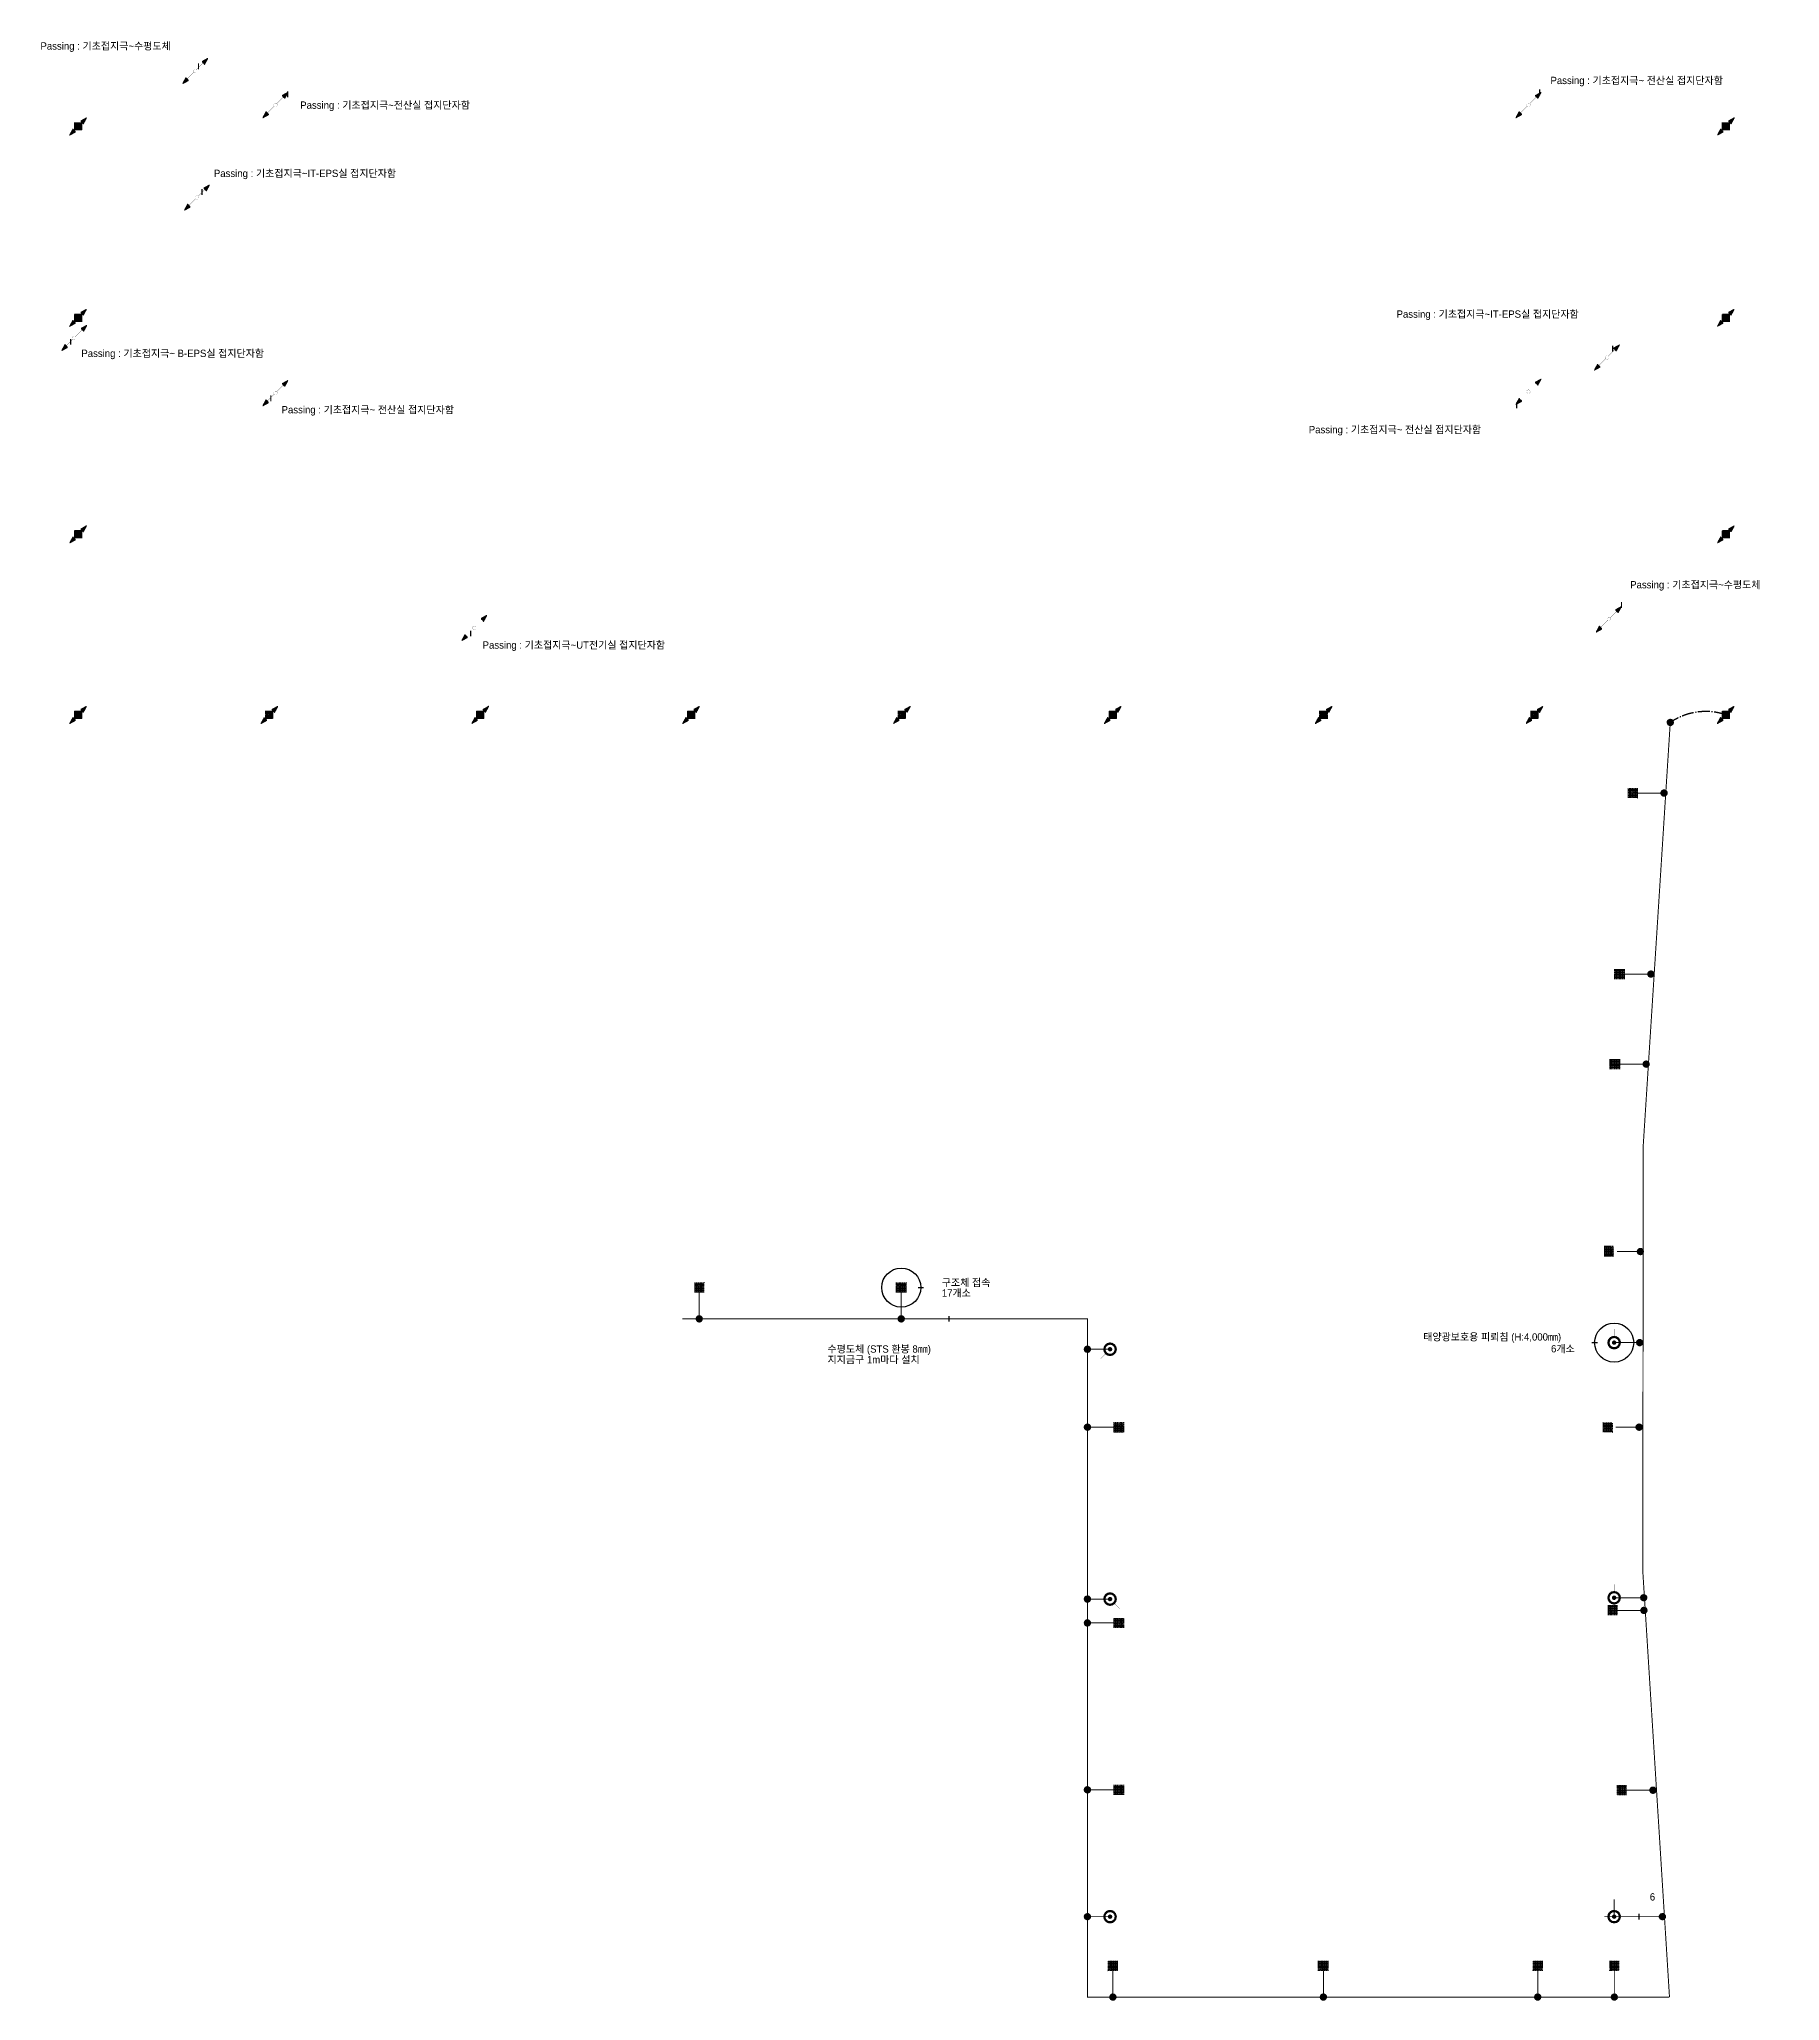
# Model space of a CAD drawing. Header units: millimetres. Extents: x 84495 to 502050, y -708375 to 1238700.
# Drawn here: x 90565 to 179717, y 41715 to 142219 of the extents above; entities that cross this region are included whole.
import ezdxf
from ezdxf.enums import TextEntityAlignment as Align

# ---------------------------------------------------------------- set-up
doc = ezdxf.new("R2010")
doc.units = ezdxf.units.MM
doc.header["$LTSCALE"] = 150
doc.set_wipeout_variables(frame=1)
doc.linetypes.add('C2', pattern=[18.5, 13.5, -2, 1, -2])
doc.linetypes.add('HIDDEN', pattern=[0.375, 0.25, -0.125])
doc.layers.get('0').update_dxf_attribs({"lineweight": 0})
for name, color, linetype in [('------99 Grounding and Lightning', 3, 'Continuous'), ('------99 Grounding and Lightning_Roof', 2, 'Continuous'), ('-----09 E-WIRE-GV', 2, 'Continuous'), ('-----20 General Symbol', 3, 'Continuous'), ('-----29 Indicator', 1, 'Continuous'), ('-----30 Text', 2, 'Continuous')]:
    doc.layers.add(name, color=color, linetype=linetype)
doc.styles.add('ELEC', font='')
doc.styles.get('ELEC').set_extended_font_data('Dotum')
pattern_1 = [(180, (845852.563, 610254.6404), (-1e-14, -6.25), [])]

# ---------------------------------------------------------------- blocks, each defined once
blk = doc.blocks.new('구조체접속')
h = blk.add_hatch()
h.set_pattern_fill('ANGLE', color=1, scale=200)
h.set_pattern_definition([(0, (0, 0), (0, 55), [40, -15]), (90, (0, 0), (-55, 3e-15), [40, -15])])
h.paths.add_polyline_path([(168, 168), (-168, 168), (-168, -168), (168, -168)])
at = {"color": 1}
for p, q in [((166, 168), (168, 166)), ((-168, -166), (-166, -168))]:
    blk.add_line(p, q, dxfattribs=at)
at = {"color": 1, "const_width": 2}
blk.add_lwpolyline([(168, 168), (-168, 168), (-168, -168), (168, -168)], close=True, dxfattribs=at)
blk = doc.blocks.new("'인하도선용 수직철근 또는 철골")
h = blk.add_hatch()
h.set_pattern_fill('ANSI31', color=256, scale=50, angle=135)
h.set_pattern_definition(pattern_1)
h.paths.add_polyline_path([(291, 293), (180, 89), (88, 181)])
h = blk.add_hatch()
h.set_pattern_fill('ANSI31', color=256, scale=50, angle=135)
h.set_pattern_definition(pattern_1)
h.paths.add_polyline_path([(-291, -293), (-180, -89), (-88, -181)])
at = {"const_width": 3.93}
for points in [[(293, 293), (181, 88), (88, 181), (293, 293)], [(-293, -293), (-181, -88), (-88, -181), (-293, -293)]]:
    blk.add_lwpolyline(points, dxfattribs=at)
at = {"xscale": 0.8, "yscale": 0.8, "zscale": 0.8}
blk.add_blockref('구조체접속', (0, 0), dxfattribs=at)
blk = doc.blocks.new('접속점 (본딩)')
h = blk.add_hatch(color=256)
h.dxf.hatch_style = 1
h.paths.add_polyline_path([(125, 0, 1), (-125, 0, 1)])
at = {"const_width": 2}
for points in [[(125, 0, 1), (-125, 0)], [(125, 0, -1), (-125, 0)]]:
    blk.add_lwpolyline(points, format="xyb", dxfattribs=at)
blk = doc.blocks.new('피뢰침')
h = blk.add_hatch(color=256)
h.dxf.hatch_style = 1
h.paths.add_polyline_path([(-231, 0, 1), (231, 0, 1)])
h.paths.add_polyline_path([(155, 0, -1), (-155, 0, -1)], flags=16)
h.paths.add_polyline_path([(74, 0, -1), (-74, 0, -1)], flags=0)
h = blk.add_hatch(color=256)
h.dxf.hatch_style = 1
h.paths.add_polyline_path([(74, 0, 1), (-74, 0, 1)])
at = {"const_width": 2}
for points in [[(231, 0, 1), (-231, 0)], [(-231, 0, 1), (231, 0)], [(155, 0, 1), (-155, 0)], [(-155, 0, 1), (155, 0)], [(74, 0, 1), (-74, 0)], [(-74, 0, 1), (74, 0)]]:
    blk.add_lwpolyline(points, format="xyb", dxfattribs=at)
for points in [[(0, 231), (0, 461)], [(-163, -163), (-326, -326)], [(163, -163), (326, -326)]]:
    blk.add_lwpolyline(points, dxfattribs=at)
blk = doc.blocks.new('입상입하1')
h = blk.add_hatch()
h.set_pattern_fill('ANSI31', color=256, scale=50, angle=135)
h.set_pattern_definition([(180, (845993.8846, 610394.13), (-1e-14, -6.25), [])])
h.paths.add_polyline_path([(432, 432), (321, 228), (229, 321)])
at = {"const_width": 3.93}
blk.add_lwpolyline([(0, 61, -1), (0, -61, -1), (0, 61)], format="xyb", dxfattribs=at)
for points in [[(43, 43), (275, 275)], [(434, 433), (322, 227), (229, 321), (434, 433)]]:
    blk.add_lwpolyline(points, dxfattribs=at)

msp = doc.modelspace()

# ---------------------------------------------------------------- linework, layer by layer
at = {"layer": '------99 Grounding and Lightning_Roof', "color": 2, "linetype": 'HIDDEN', "ltscale": 10, "const_width": 50}
msp.add_lwpolyline([(123504, 76655), (144254, 76655), (144254, 41905), (174069, 41905, -0.0474366), (174109, 107215)], format="xyb", dxfattribs=at)
at = {"layer": '-----09 E-WIRE-GV', "color": 4, "linetype": 'C2', "ltscale": 0.1, "const_width": 50}
for points in [[(173790, 103596), (172439, 103596)], [(173118, 94320), (171767, 94320)], [(124373, 76655), (124373, 78006)], [(134719, 76655), (134719, 78006)], [(144254, 71105), (145605, 71105)], [(144254, 61073), (145605, 61073)], [(144254, 52525), (145605, 52525)], [(145559, 41905), (145559, 43256)], [(156341, 41905), (156341, 43256)], [(167319, 41905), (167319, 43256)], [(171243, 41905), (171243, 43256)]]:
    msp.add_lwpolyline(points, dxfattribs=at)
at = {"layer": '-----09 E-WIRE-GV', "color": 4, "linetype": 'C2', "ltscale": 0.1, "const_width": 50, "elevation": 0}
for points in [[(172873, 89705), (171522, 89705)], [(172577, 80105), (171377, 80105)], [(172512, 71105), (171312, 71105)], [(172758, 61717), (171407, 61717)], [(173224, 52505), (171873, 52505)]]:
    msp.add_lwpolyline(points, dxfattribs=at)
at = {"layer": '-----09 E-WIRE-GV', "color": 4, "linetype": 'C2', "ltscale": 0.3, "const_width": 50, "elevation": 45079}
for points in [[(171234, 75437), (172541, 75437)], [(145414, 75097), (144254, 75097)], [(145414, 62297), (144254, 62297)], [(171234, 62365), (172748, 62365)], [(145414, 46025), (144254, 46025)], [(171234, 46025), (173705, 46025)]]:
    msp.add_lwpolyline(points, dxfattribs=at)
at = {"layer": '-----09 E-WIRE-GV', "linetype": 'C2', "const_width": 50, "elevation": 45079}
msp.add_lwpolyline([(170734, 46025), (171234, 46025), (171234, 46912)], dxfattribs=at)
at = {"layer": '-----09 E-WIRE-GV', "color": 4, "linetype": 'C2', "ltscale": 0.3}
msp.add_arc((175929, 104523), 3249, 71.68512, 124.08414, dxfattribs=at)
at = {"layer": '-----29 Indicator', "elevation": 0}
msp.add_lwpolyline([(98339, 141844, 0, 0, 0), (98723, 141844, 0, 0, 0), (98723, 140981, 64.2, 64.2, 0), (98723, 140681, 0, 0, 0)], format="xyseb", dxfattribs=at)
at = {"layer": '-----29 Indicator'}
for centre in [(134719, 78258), (171234, 75437)]:
    msp.add_circle(centre, 1000, dxfattribs=at)

# ---------------------------------------------------------------- block references
at = {"layer": '------99 Grounding and Lightning', "xscale": 1.5, "yscale": 1.5, "zscale": 1.5}
for name, p in [("'인하도선용 수직철근 또는 철골", (92557, 137758)), ("'인하도선용 수직철근 또는 철골", (176957, 137758)), ("'인하도선용 수직철근 또는 철골", (92554, 127955)), ("'인하도선용 수직철근 또는 철골", (176954, 127955)), ("'인하도선용 수직철근 또는 철골", (92557, 116858)), ("'인하도선용 수직철근 또는 철골", (176957, 116858)), ("'인하도선용 수직철근 또는 철골", (92557, 107608)), ("'인하도선용 수직철근 또는 철골", (102354, 107605)), ("'인하도선용 수직철근 또는 철골", (113154, 107608)), ("'인하도선용 수직철근 또는 철골", (123954, 107608)), ("'인하도선용 수직철근 또는 철골", (134754, 107608)), ("'인하도선용 수직철근 또는 철골", (145554, 107608)), ("'인하도선용 수직철근 또는 철골", (156354, 107605)), ("'인하도선용 수직철근 또는 철골", (167154, 107605)), ("'인하도선용 수직철근 또는 철골", (176950, 107608)), ('구조체접속', (124373, 78258)), ('구조체접속', (134719, 78258)), ('접속점 (본딩)', (124373, 76655)), ('접속점 (본딩)', (134719, 76655)), ('피뢰침', (145414, 75097, 45079)), ('피뢰침', (145414, 62297, 45079)), ('피뢰침', (171234, 62365, 45079)), ('피뢰침', (145414, 46025, 45079)), ('피뢰침', (171234, 46025, 45079)), ('구조체접속', (145559, 43508)), ('구조체접속', (156341, 43508)), ('구조체접속', (167319, 43508)), ('구조체접속', (171243, 43508)), ('접속점 (본딩)', (145559, 41905)), ('접속점 (본딩)', (156341, 41905)), ('접속점 (본딩)', (167319, 41905)), ('접속점 (본딩)', (171243, 41905))]:
    msp.add_blockref(name, p, dxfattribs=at)
for name, p, rotation in [('접속점 (본딩)', (174109, 107215), 89.99999999999999), ('구조체접속', (172187, 103596), 89.99999999999999), ('접속점 (본딩)', (173790, 103596), 89.99999999999999), ('구조체접속', (171515, 94320), 89.99999999999999), ('접속점 (본딩)', (173118, 94320), 89.99999999999999), ('구조체접속', (171270, 89705), 89.99999999999999), ('접속점 (본딩)', (172873, 89705), 89.99999999999999), ('구조체접속', (170974, 80105), 89.99999999999999), ('접속점 (본딩)', (172577, 80105), 89.99999999999999), ('접속점 (본딩)', (172541, 75437, 45079), 270), ('접속점 (본딩)', (144254, 75097, 45079), 270), ('구조체접속', (145857, 71105), 270), ('구조체접속', (170909, 71105), 89.99999999999999), ('접속점 (본딩)', (144254, 71105), 270), ('접속점 (본딩)', (172512, 71105), 89.99999999999999), ('접속점 (본딩)', (144254, 62297, 45079), 270), ('접속점 (본딩)', (172748, 62365, 45079), 270), ('구조체접속', (145857, 61073), 270), ('구조체접속', (171155, 61717), 89.99999999999999), ('접속점 (본딩)', (172758, 61717), 89.99999999999999), ('접속점 (본딩)', (144254, 61073), 270), ('접속점 (본딩)', (144254, 52525), 270), ('구조체접속', (145857, 52525), 270), ('구조체접속', (171621, 52505), 89.99999999999999), ('접속점 (본딩)', (173224, 52505), 89.99999999999999), ('접속점 (본딩)', (144254, 46025, 45079), 270), ('접속점 (본딩)', (173705, 46025, 45079), 270)]:
    msp.add_blockref(name, p, dxfattribs=dict(at, rotation=rotation))
at = {"layer": '------99 Grounding and Lightning', "linetype": 'C2', "ltscale": 0.3, "xscale": 1.5, "yscale": 1.5, "zscale": 1.5}
msp.add_blockref('피뢰침', (171234, 75437), dxfattribs=at)
at = {"layer": '-----20 General Symbol', "xscale": 1.5, "yscale": 1.5, "zscale": 1.5}
for p in [(98557, 140602), (102662, 138855), (166846, 138855), (98646, 134116), (92362, 126925), (170862, 125915), (102662, 124097), (166846, 124163), (112849, 112062), (170957, 112502)]:
    msp.add_blockref('입상입하1', p, dxfattribs=at)
at = {"layer": '-----20 General Symbol', "xscale": 1.5, "yscale": 1.5, "zscale": 1.5, "rotation": 180}
for p in [(98557, 140602), (102662, 138855), (166846, 138855), (98646, 134116), (92362, 126925), (170862, 125915), (102662, 124097), (166846, 124163), (170957, 112499), (112849, 112062)]:
    msp.add_blockref('입상입하1', p, dxfattribs=at)

# ---------------------------------------------------------------- wipeouts: each hides what was drawn before it
for points in [[(159967, 128518), (170670, 128518), (170670, 127768), (159967, 127768)], [(155528, 122580), (165751, 122580), (165751, 121830), (155528, 121830)], [(171993, 114618), (179717, 114618), (179717, 113868), (171993, 113868)]]:
    msp.add_wipeout(points).dxf.layer = '-----29 Indicator'

# ---------------------------------------------------------------- next in the draw order: linework, layer by layer
at = {"layer": '-----29 Indicator'}
for points in [[(170670, 128143, 0, 0, 0), (171159, 128143, 0, 0, 0), (171159, 126511, 64.2, 64.2, 0), (171159, 126210, 0, 0, 0)], [(165751, 122205, 0, 0, 0), (166240, 122205, 0, 0, 0), (166240, 123308, 64.2, 64.2, 0), (166240, 123609, 0, 0, 0)]]:
    msp.add_lwpolyline(points, format="xyseb", dxfattribs=at)
at = {"layer": '-----29 Indicator', "elevation": 0}
msp.add_lwpolyline([(171993, 114243, 0, 0, 0), (171609, 114243, 0, 0, 0), (171609, 113380, 64.2, 64.2, 0), (171609, 113079, 0, 0, 0)], format="xyseb", dxfattribs=at)

# ---------------------------------------------------------------- next in the draw order: texts
at = {"layer": '-----30 Text', "style": 'ELEC'}
for s, p in [('Passing : 기초접지극~IT-EPS실 접지단자함', (160090, 128136)), ('Passing : 기초접지극~ 전산실 접지단자함', (155592, 122217)), ('Passing : 기초접지극~수평도체', (172055, 114270))]:
    msp.add_text(s, height=375, dxfattribs=at).set_placement(p, align=Align.MIDDLE_LEFT)

# ---------------------------------------------------------------- next in the draw order: wipeouts: each hides what was drawn before it
for points in [[(90565, 142219), (98339, 142219), (98339, 141469), (90565, 141469)], [(167909, 140471), (178132, 140471), (178132, 139721), (167909, 139721)], [(103774, 139226), (113835, 139226), (113835, 138476), (103774, 138476)], [(99389, 135730), (110092, 135730), (110092, 134980), (99389, 134980)], [(92659, 126488), (103362, 126488), (103362, 125738), (92659, 125738)], [(102915, 123599), (113137, 123599), (113137, 122849), (102915, 122849)], [(113158, 111543), (123863, 111543), (123863, 110793), (113158, 110793)], [(136732, 78825), (139644, 78825), (139644, 77691), (136732, 77691)], [(130861, 75449), (136785, 75449), (136785, 74262), (130861, 74262)], [(169427, 76081), (161315, 76081), (161315, 74794), (169427, 74794)]]:
    msp.add_wipeout(points).dxf.layer = '-----29 Indicator'
msp.add_wipeout([(172861, 46840), (172861, 47245), (173213, 47448), (173564, 47245), (173564, 46840), (173213, 46637)]).translate(0, 0, 45079).dxf.layer = '-----29 Indicator'

# ---------------------------------------------------------------- next in the draw order: linework, layer by layer
at = {"layer": '-----29 Indicator'}
for points in [[(167909, 140096, 0, 0, 0), (167420, 140096, 0, 0, 0), (167420, 139646, 64.2, 64.2, 0), (167420, 139346, 0, 0, 0)], [(99389, 135355, 0, 0, 0), (98900, 135355, 0, 0, 0), (98900, 134539, 64.2, 64.2, 0), (98900, 134238, 0, 0, 0)], [(92659, 126113, 0, 0, 0), (92170, 126113, 0, 0, 0), (92170, 126562, 64.2, 64.2, 0), (92170, 126863, 0, 0, 0)], [(102915, 123224, 0, 0, 0), (102426, 123224, 0, 0, 0), (102426, 123674, 64.2, 64.2, 0), (102426, 123974, 0, 0, 0)], [(113158, 111168, 0, 0, 0), (112669, 111168, 0, 0, 0), (112669, 111618, 64.2, 64.2, 0), (112669, 111918, 0, 0, 0)], [(136732, 78258, 0, 0, 0), (135869, 78258, 64.2, 64.2, 0), (135568, 78258, 0, 0, 0)], [(136785, 74856, 0, 0, 0), (137170, 74856, 0, 0, 0), (137170, 76505, 64.2, 64.2, 0), (137170, 76805, 0, 0, 0)], [(169427, 75437, 0, 0, 0), (170083, 75437, 64.2, 64.2, 0), (170384, 75437, 0, 0, 0)]]:
    msp.add_lwpolyline(points, format="xyseb", dxfattribs=at)
for points, elevation in [([(103774, 138851, 0, 0, 0), (103286, 138851, 0, 0, 0), (103286, 139243, 64.2, 64.2, 0), (103286, 139543, 0, 0, 0)], 0), ([(172861, 47042, 0, 0, 0), (172509, 47042, 0, 0, 0), (172509, 46179, 64.2, 64.2, 0), (172509, 45879, 0, 0, 0)], 45079)]:
    msp.add_lwpolyline(points, format="xyseb", dxfattribs=dict(at, elevation=elevation))

# ---------------------------------------------------------------- next in the draw order: texts
at = {"layer": '-----30 Text', "style": 'ELEC'}
for s, p in [('Passing : 기초접지극~수평도체', (90627, 141872)), ('Passing : 기초접지극~ 전산실 접지단자함', (167973, 140108)), ('Passing : 기초접지극~전산실 접지단자함', (103933, 138843)), ('Passing : 기초접지극~IT-EPS실 접지단자함', (99511, 135348)), ('Passing : 기초접지극~ B-EPS실 접지단자함', (92723, 126125)), ('Passing : 기초접지극~ 전산실 접지단자함', (102978, 123236)), ('Passing : 기초접지극~UT전기실 접지단자함', (113276, 111180)), ('구조체 접속 ', (136795, 78513, 0)), ('17개소', (136795, 77979, 0)), ('태양광보호용 피뢰침 (H:4,000㎜)', (161455, 75730)), ('수평도체 (STS 환봉 8㎜)', (130941, 75109)), ('지지금구 1m마다 설치', (130941, 74563)), ('6개소', (168001, 75125)), ('6', (173061, 47039, 45079))]:
    msp.add_text(s, height=375, dxfattribs=at).set_placement(p, align=Align.MIDDLE_LEFT)

doc.saveas('drawing.dxf')
